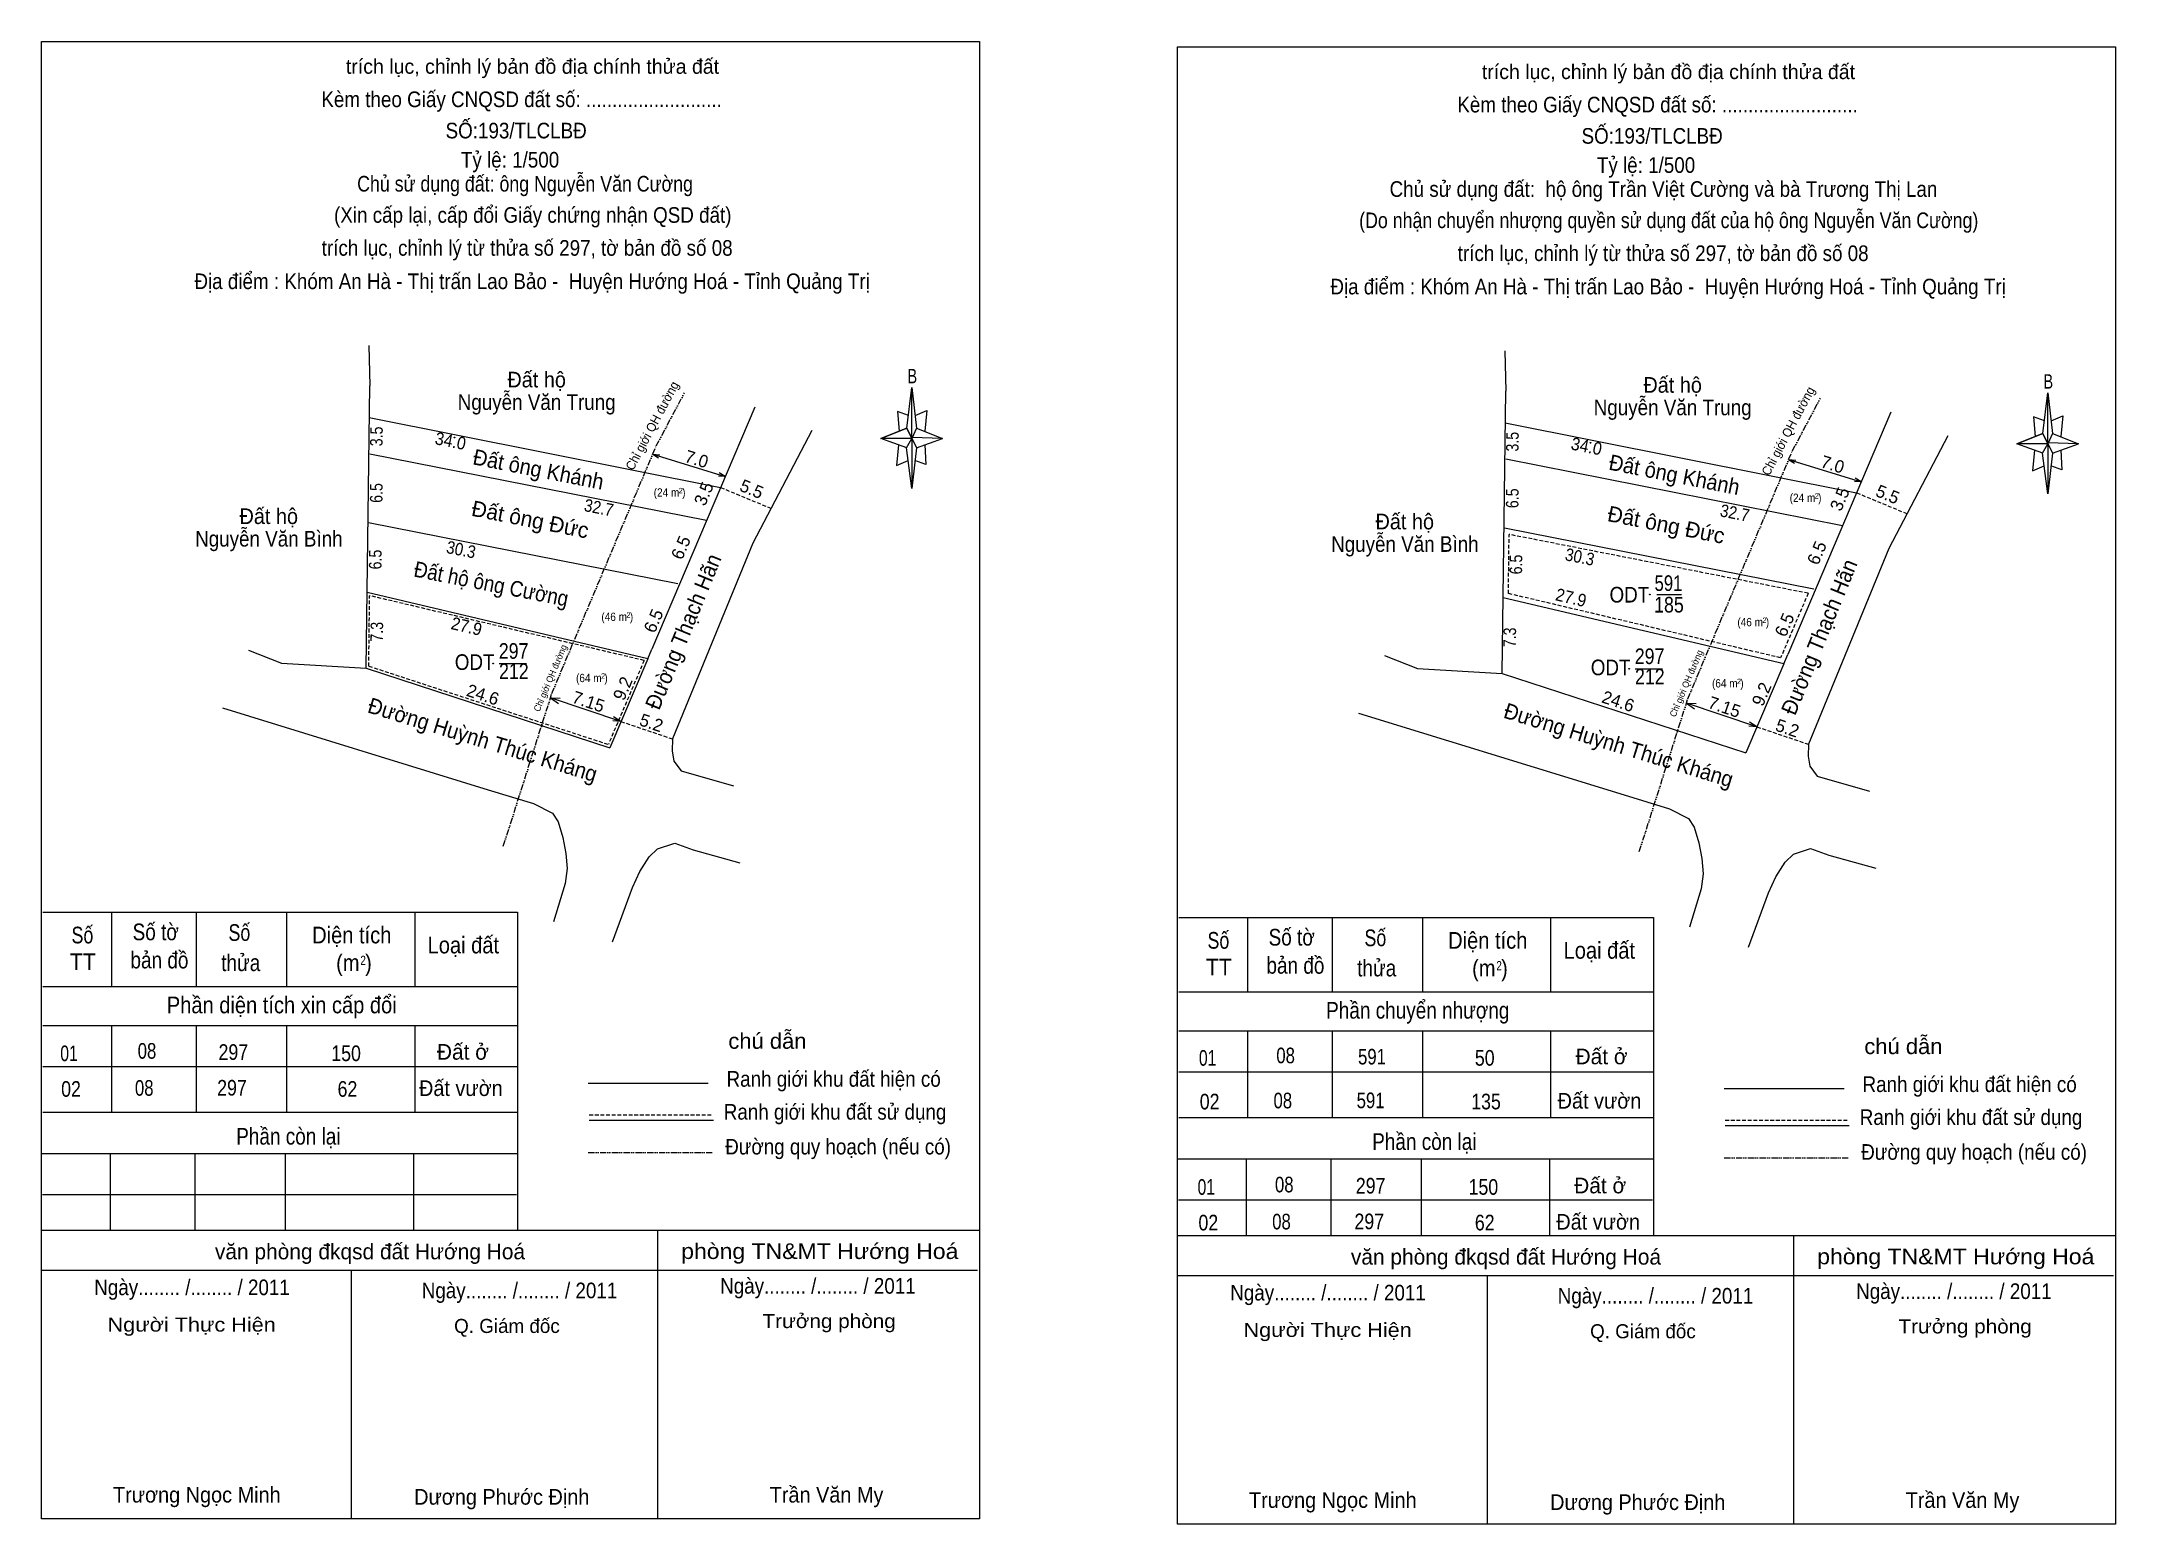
# Model space of a CAD drawing. Header units: metres. Extents: x 536461 to 537503, y 1836996 to 1837501.
# Drawn here: x 536460.5 to 536858.5, y 1837119.4 to 1837404 of the extents above; entities that cross this region are included whole.
import ezdxf
from ezdxf.enums import TextEntityAlignment as Align

# ---------------------------------------------------------------- set-up
doc = ezdxf.new("R2010")
doc.units = ezdxf.units.M
doc.header["$LTSCALE"] = 0.24
doc.header["$PDMODE"] = 32
doc.header["$PDSIZE"] = 0.12
doc.linetypes.add('DASH_DOUBLE_DOT', pattern=[9.2, 5, -1.2, 0.3, -1.2, 0.3, -1.2])
doc.linetypes.add('MEDIUM_DASHED', pattern=[4.5, 3, -1.5])
doc.layers.add('17', color=7, linetype='Continuous', lineweight=13)
doc.layers.add('3', color=7, linetype='Continuous', lineweight=13)

msp = doc.modelspace()

# ---------------------------------------------------------------- texts
at = {"layer": '17'}
for s, height, width, p in [('Đất hộ', 3, 0.95, (536555.555, 1837337.61)), ('Đất hộ', 3, 0.95, (536773.535, 1837336.59)), ('Nguyễn Văn Trung', 3, 0.9, (536555.565, 1837333.29)), ('Nguyễn Văn Trung', 3, 0.9, (536773.545, 1837332.27)), ('Đất hộ', 3, 0.95, (536504.155, 1837311.39)), ('(24 m )', 1.6, 0.9, (536581.065, 1837316.65)), ('2', 1.033, 0.8, (536583.215, 1837317.29)), ('(24 m )', 1.6, 0.9, (536799.045, 1837315.63)), ('2', 1.033, 0.8, (536801.195, 1837316.27)), ('Nguyễn Văn Bình', 3, 0.9, (536504.175, 1837307.07)), ('Đất hộ', 3, 0.95, (536722.135, 1837310.37)), ('Nguyễn Văn Bình', 3, 0.9, (536722.155, 1837306.05)), ('ODT ', 3, 0.9, (536765.74, 1837296.33)), ('591', 3, 0.8, (536772.74, 1837298.55)), ('185', 3, 0.85, (536772.83, 1837294.41)), ('(46 m )', 1.6, 0.9, (536571.025, 1837292.79)), ('2', 1.033, 0.8, (536573.175, 1837293.43)), ('(46 m )', 1.6, 0.9, (536789.005, 1837291.77)), ('2', 1.033, 0.8, (536791.155, 1837292.41)), ('297', 3, 0.85, (536551.135, 1837285.53)), ('297', 3, 0.85, (536769.115, 1837284.51)), ('ODT ', 3, 0.9, (536544.16, 1837283.39)), ('212', 3, 0.85, (536551.18, 1837281.65)), ('(64 m )', 1.594, 0.9, (536566.15, 1837281.05)), ('2', 1.033, 0.8, (536568.295, 1837281.69)), ('ODT ', 3, 0.9, (536762.14, 1837282.37)), ('212', 3, 0.85, (536769.16, 1837280.63)), ('(64 m )', 1.594, 0.9, (536784.13, 1837280.03)), ('2', 1.033, 0.8, (536786.275, 1837280.67))]:
    msp.add_text(s, height=height, dxfattribs=dict(at, width=width)).set_placement(p, align=Align.CENTER)
for s, height, rotation, width, p in [('Chỉ giới QH đường', 1.75, 62.01, 0.95, (536578.498, 1837329.854)), ('Chỉ giới QH đường', 1.75, 62.01, 0.95, (536796.478, 1837328.834)), ('3.5', 2.4, 89.281, 0.85, (536526.004, 1837328.195)), ('34.0', 2.4, 348.742, 0.95, (536538.806, 1837326.156)), ('3.5', 2.4, 89.281, 0.85, (536743.984, 1837327.175)), ('34.0', 2.4, 348.742, 0.95, (536756.786, 1837325.136)), ('Đất ông Khánh', 3, 348.841, 0.95, (536555.615, 1837320.412)), ('Đất ông Khánh', 3, 348.841, 0.95, (536773.595, 1837319.392)), ('6.5', 2.4, 89.281, 0.85, (536525.984, 1837317.335)), ('32.7', 2.4, 348.841, 0.9, (536567.263, 1837313.369)), ('6.5', 2.4, 89.281, 0.85, (536743.964, 1837316.315)), ('32.7', 2.4, 348.841, 0.9, (536785.243, 1837312.349)), ('30.3', 2.4, 348.846, 0.9, (536540.833, 1837305.313)), ('30.3', 2.4, 348.846, 0.9, (536755.503, 1837303.913)), ('6.5', 2.4, 89.281, 0.85, (536525.794, 1837304.565)), ('Đất hộ ông Cường', 3, 348.841, 0.9, (536546.565, 1837298.44)), ('Đường Thạch Hãn', 3, 67.69, 0.95, (536585.074, 1837290.176)), ('6.5', 2.4, 89.281, 0.85, (536744.664, 1837303.615)), ('Đường Thạch Hãn', 3, 67.69, 0.95, (536803.054, 1837289.156)), ('27.9', 2.4, 346.712, 0.95, (536753.769, 1837296.108)), ('7.3', 2.4, 89.281, 0.85, (536526.083, 1837290.7)), ('27.9', 2.4, 346.712, 0.95, (536541.839, 1837290.588)), ('7.3', 2.4, 89.281, 0.85, (536743.483, 1837289.62)), ('Chỉ giới QH đường', 1.275, 67.134, 0.95, (536558.758, 1837281.582)), ('Chỉ giới QH đường', 1.275, 67.134, 0.95, (536776.738, 1837280.562)), ('Đường Huỳnh Thúc Kháng', 3, 342.883, 0.95, (536544.764, 1837268.557)), ('Đường Huỳnh Thúc Kháng', 3, 342.883, 0.95, (536762.743, 1837267.537))]:
    msp.add_text(s, height=height, rotation=rotation, dxfattribs=dict(at, width=width)).set_placement(p, align=Align.CENTER)
for s, height, rotation, p in [('7.0', 2.4, 343.12, (536585.922, 1837322.708)), ('7.0', 2.4, 343.12, (536803.902, 1837321.688)), ('3.5', 2.4, 66.959, (536588.732, 1837316.74)), ('5.5', 2.4, 337.447, (536596.37, 1837317.001)), ('3.5', 2.4, 66.959, (536806.712, 1837315.72)), ('5.5', 2.4, 337.447, (536814.35, 1837315.981)), ('Đất ông Đức', 3, 348.846, (536554.035, 1837310.804)), ('Đất ông Đức', 3, 348.846, (536772.015, 1837309.784)), ('6.5', 2.4, 66.959, (536584.332, 1837306.4)), ('6.5', 2.4, 66.959, (536802.312, 1837305.38)), ('6.5', 2.4, 66.959, (536579.082, 1837292.34)), ('6.5', 2.4, 66.959, (536796.112, 1837291.58)), ('24.6', 2.4, 341.904, (536544.867, 1837277.5)), ('7.15', 2.4, 341.388, (536565.122, 1837276.173)), ('9.2', 2.4, 66.915, (536573.19, 1837279.37)), ('24.6', 2.4, 341.904, (536762.717, 1837276.23)), ('9.2', 2.4, 66.915, (536791.71, 1837278.279)), ('5.2', 2.4, 341.357, (536577.196, 1837272.109)), ('7.15', 2.4, 341.388, (536783.102, 1837275.153)), ('5.2', 2.4, 341.357, (536795.176, 1837271.089))]:
    msp.add_text(s, height=height, rotation=rotation, dxfattribs=at).set_placement(p, align=Align.CENTER)
at = {"layer": '3'}
for s, height, p in [('trích lục, chỉnh lý bản đồ địa chính thửa đất', 2.8, (536554.76, 1837397.8)), ('trích lục, chỉnh lý bản đồ địa chính thửa đất', 2.8, (536772.74, 1837396.78)), ('Đất ở', 3, (536541.405, 1837208.59)), ('Đất ở', 3, (536759.895, 1837207.71)), ('Đất ở', 3, (536759.635, 1837182.94)), ('văn phòng đkqsd đất Hướng Hoá ', 3, (536524.135, 1837170.28)), ('văn phòng đkqsd đất Hướng Hoá ', 3, (536742.115, 1837169.26)), ('Q. Giám đốc', 2.7, (536549.855, 1837156.14)), ('Q. Giám đốc', 2.7, (536767.835, 1837155.12))]:
    msp.add_text(s, height=height, dxfattribs=at).set_placement(p, align=Align.CENTER)
for s, height, width, p in [('Kèm theo Giấy CNQSD đất số: ..........................', 3, 0.9, (536552.665, 1837391.4)), ('Kèm theo Giấy CNQSD đất số: ..........................', 3, 0.9, (536770.645, 1837390.38)), ('Tỷ lệ: 1/500', 3, 0.9, (536550.455, 1837379.8)), ('Chủ sử dụng đất: ông Nguyễn Văn Cường ', 3, 0.85, (536553.805, 1837375.2)), ('Tỷ lệ: 1/500', 3, 0.9, (536768.435, 1837378.78)), ('Chủ sử dụng đất:  hộ ông Trần Việt Cường và bà Trương Thị Lan', 3, 0.9, (536771.78, 1837374.18)), ('(Xin cấp lại, cấp đổi Giấy chứng nhận QSD đất)', 3, 0.9, (536554.81, 1837369.2)), ('(Do nhận chuyển nhượng quyền sử dụng đất của hộ ông Nguyễn Văn Cường)', 3, 0.85, (536772.79, 1837368.18)), ('trích lục, chỉnh lý từ thửa số 297, tờ bản đồ số 08', 3, 0.9, (536553.74, 1837362.88)), ('trích lục, chỉnh lý từ thửa số 297, tờ bản đồ số 08', 3, 0.9, (536771.72, 1837361.86)), ('Địa điểm : Khóm An Hà - Thị trấn Lao Bảo -  Huyện Hướng Hoá - Tỉnh Quảng Trị ', 3, 0.9, (536555.185, 1837356.48)), ('Địa điểm : Khóm An Hà - Thị trấn Lao Bảo -  Huyện Hướng Hoá - Tỉnh Quảng Trị ', 3, 0.9, (536773.165, 1837355.46)), ('B', 2.756, 0.75, (536627.64, 1837338.4)), ('B', 2.756, 0.75, (536845.62, 1837337.38)), ('Số tờ', 3.2, 0.85, (536482.455, 1837231.51)), ('Số', 3.2, 0.8, (536498.515, 1837231.39)), ('Số', 3.2, 0.8, (536468.395, 1837230.91)), ('Diện tích', 3.2, 0.9, (536520.08, 1837230.91)), ('Loại đất', 3.2, 0.9, (536541.485, 1837228.99)), ('Số', 3.2, 0.8, (536686.375, 1837229.89)), ('Số tờ', 3.2, 0.85, (536700.435, 1837230.49)), ('Số', 3.2, 0.8, (536716.495, 1837230.37)), ('Diện tích', 3.2, 0.9, (536738.06, 1837229.89)), ('Loại đất', 3.2, 0.9, (536759.465, 1837227.97)), ('TT', 3.2, 0.95, (536468.455, 1837225.79)), ('bản đồ', 3.2, 0.85, (536483.175, 1837226.11)), ('thửa', 3.2, 0.85, (536498.775, 1837225.59)), ('(m )', 3.2, 0.9, (536520.5, 1837225.59)), ('2', 1.771, 0.8, (536522.26, 1837226.77)), ('TT', 3.2, 0.95, (536686.435, 1837224.77)), ('bản đồ', 3.2, 0.85, (536701.155, 1837225.09)), ('thửa', 3.2, 0.85, (536716.755, 1837224.57)), ('(m )', 3.2, 0.9, (536738.48, 1837224.57)), ('2', 1.771, 0.8, (536740.24, 1837225.75)), ('Phần diện tích xin cấp đổi', 3.2, 0.9, (536506.645, 1837217.49)), ('Phần chuyển nhượng', 3.2, 0.85, (536724.63, 1837216.47)), ('01', 3, 0.75, (536465.82, 1837208.31)), ('08', 3, 0.8, (536480.785, 1837208.78)), ('297', 3, 0.85, (536497.355, 1837208.55)), ('150', 3, 0.85, (536518.99, 1837208.32)), ('chú dẫn', 3, 1.05, (536599.835, 1837210.68)), ('chú dẫn', 3, 1.05, (536817.815, 1837209.66)), ('01', 3, 0.75, (536684.31, 1837207.43)), ('08', 3, 0.8, (536699.275, 1837207.9)), ('591', 3, 0.8, (536715.85, 1837207.67)), ('50', 3, 0.85, (536737.48, 1837207.44)), ('02', 3, 0.85, (536466.21, 1837201.47)), ('08', 3, 0.8, (536480.255, 1837201.67)), ('297', 3, 0.85, (536497.095, 1837201.7)), ('62', 3, 0.85, (536519.25, 1837201.48)), ('Đất vườn', 3, 0.95, (536541.02, 1837201.62)), ('Ranh giới khu đất hiện có ', 3, 0.9, (536613.05, 1837203.4)), ('Ranh giới khu đất hiện có ', 3, 0.9, (536831.03, 1837202.38)), ('Ranh giới khu đất sử dụng', 3, 0.9, (536612.82, 1837197.08)), ('02', 3, 0.85, (536684.69, 1837199.05)), ('08', 3, 0.8, (536698.735, 1837199.25)), ('591', 3, 0.8, (536715.58, 1837199.28)), ('135', 3, 0.85, (536737.73, 1837199.06)), ('Đất vườn', 3, 0.95, (536759.5, 1837199.2)), ('Ranh giới khu đất sử dụng', 3, 0.9, (536830.8, 1837196.06)), ('Phần còn lại', 3.2, 0.85, (536507.915, 1837192.29)), ('Đường quy hoạch (nếu có)', 3, 0.9, (536613.4, 1837190.4)), ('Phần còn lại', 3.2, 0.85, (536725.895, 1837191.27)), ('Đường quy hoạch (nếu có)', 3, 0.9, (536831.38, 1837189.38)), ('01', 3, 0.75, (536684.05, 1837182.66)), ('08', 3, 0.8, (536699.015, 1837183.13)), ('297', 3, 0.85, (536715.585, 1837182.9)), ('150', 3, 0.85, (536737.22, 1837182.67)), ('Đất vườn', 3, 0.95, (536759.25, 1837175.97)), ('02', 3, 0.85, (536684.44, 1837175.82)), ('08', 3, 0.8, (536698.485, 1837176.02)), ('297', 3, 0.85, (536715.325, 1837176.05)), ('62', 3, 0.85, (536737.48, 1837175.83)), ('phòng TN&MT Hướng Hoá ', 3, 1.1, (536610.5, 1837170.34)), ('phòng TN&MT Hướng Hoá ', 3, 1.1, (536828.48, 1837169.32)), ('Ngày........ /........ / 2011', 3, 0.9, (536489.43, 1837163.4)), ('Ngày........ /........ / 2011', 3, 0.9, (536552.27, 1837162.8)), ('Ngày........ /........ / 2011', 3, 0.9, (536609.53, 1837163.68)), ('Ngày........ /........ / 2011', 3, 0.9, (536707.41, 1837162.38)), ('Ngày........ /........ / 2011', 3, 0.9, (536770.25, 1837161.78)), ('Ngày........ /........ / 2011', 3, 0.9, (536827.51, 1837162.66)), ('Người Thực Hiện', 2.7, 1.15, (536489.355, 1837156.4)), ('Trưởng phòng', 2.7, 1.1, (536611.675, 1837157.08)), ('Người Thực Hiện', 2.7, 1.15, (536707.335, 1837155.38)), ('Trưởng phòng', 2.7, 1.1, (536829.655, 1837156.06)), ('Trương Ngọc Minh', 3, 0.95, (536490.35, 1837123.6)), ('Dương Phước Định', 3, 0.95, (536548.86, 1837123.19)), ('Trần Văn My', 3, 0.95, (536611.185, 1837123.6)), ('Trương Ngọc Minh', 3, 0.95, (536708.33, 1837122.58)), ('Dương Phước Định', 3, 0.95, (536766.84, 1837122.17)), ('Trần Văn My', 3, 0.95, (536829.165, 1837122.58))]:
    msp.add_text(s, height=height, dxfattribs=dict(at, width=width)).set_placement(p, align=Align.CENTER)
at = {"layer": '3', "width": 0.9}
for p in [(536538.08, 1837385.4), (536756.06, 1837384.38)]:
    msp.add_text('SỐ:193/TLCLBĐ', height=3, dxfattribs=at).set_placement(p)

# ---------------------------------------------------------------- linework, layer by layer
at = {"layer": '17'}
for p, q in [((536523.38, 1837345.65), (536523.52, 1837337.93)), ((536741.36, 1837344.63), (536741.5, 1837336.91)), ((536522.84, 1837283.75), (536523.52, 1837337.93)), ((536740.82, 1837282.73), (536741.5, 1837336.91)), ((536523.44, 1837331.83), (536590.86, 1837318.41)), ((536597.42, 1837333.85), (536577.66, 1837287.39)), ((536741.42, 1837330.81), (536808.84, 1837317.39)), ((536815.4, 1837332.83), (536795.64, 1837286.37)), ((536608.36, 1837329.35), (536597.06, 1837307.73)), ((536608.36, 1837329.35), (536597.06, 1837307.73)), ((536826.34, 1837328.33), (536815.04, 1837306.71)), ((536826.34, 1837328.33), (536815.04, 1837306.71)), ((536588.16, 1837312.07), (536523.52, 1837324.83)), ((536577.82, 1837324.77), (536591.76, 1837320.53)), ((536577.82, 1837324.77), (536578.94, 1837324.11)), ((536577.82, 1837324.77), (536579.22, 1837324.65)), ((536806.14, 1837311.05), (536741.5, 1837323.81)), ((536795.8, 1837323.75), (536809.74, 1837319.51)), ((536795.8, 1837323.75), (536796.92, 1837323.09)), ((536795.8, 1837323.75), (536797.2, 1837323.63)), ((536591.76, 1837320.53), (536590.44, 1837320.59)), ((536591.76, 1837320.53), (536590.56, 1837321.21)), ((536809.74, 1837319.51), (536808.42, 1837319.57)), ((536809.74, 1837319.51), (536808.54, 1837320.19)), ((536582.64, 1837299.91), (536523.3, 1837311.61)), ((536800.62, 1837298.89), (536741.28, 1837310.59)), ((536576.88, 1837285.55), (536523.02, 1837298.27)), ((536794.86, 1837284.53), (536741, 1837297.25)), ((536770.5, 1837297.85), (536775.22, 1837297.85)), ((536500.28, 1837287.21), (536506.6, 1837284.69)), ((536576.88, 1837285.55), (536577.66, 1837287.39)), ((536506.6, 1837284.69), (536522.84, 1837283.75)), ((536522.84, 1837283.75), (536569.6, 1837268.47)), ((536548.34, 1837284.65), (536553.58, 1837284.65)), ((536576.88, 1837285.55), (536569.6, 1837268.47)), ((536718.26, 1837286.19), (536724.58, 1837283.67)), ((536724.58, 1837283.67), (536740.82, 1837282.73)), ((536740.82, 1837282.73), (536787.58, 1837267.45)), ((536766.32, 1837283.63), (536771.56, 1837283.63)), ((536794.86, 1837284.53), (536787.58, 1837267.45)), ((536794.86, 1837284.53), (536795.64, 1837286.37)), ((536495.3, 1837276.11), (536546.28, 1837260.41)), ((536558.2, 1837278.05), (536560.08, 1837277.95)), ((536713.28, 1837275.09), (536764.26, 1837259.39)), ((536776.18, 1837277.03), (536778.06, 1837276.93)), ((536571.74, 1837273.49), (536570.16, 1837273.59)), ((536571.74, 1837273.49), (536570.28, 1837274.39)), ((536789.72, 1837272.47), (536788.14, 1837272.57)), ((536789.72, 1837272.47), (536788.26, 1837273.37))]:
    msp.add_line(p, q, dxfattribs=at)
at = {"layer": '17', "linetype": 'MEDIUM_DASHED'}
for p, q in [((536590.86, 1837318.41), (536600.54, 1837314.39)), ((536808.84, 1837317.39), (536818.52, 1837313.37)), ((536742.02, 1837298.05), (536742.16, 1837309.39)), ((536799.54, 1837298.09), (536742.16, 1837309.39)), ((536523.34, 1837284.12), (536523.51, 1837297.64)), ((536576.18, 1837285.2), (536523.51, 1837297.64)), ((536794.26, 1837285.71), (536742.02, 1837298.05)), ((536799.54, 1837298.09), (536794.26, 1837285.71)), ((536523.34, 1837284.12), (536569.32, 1837269.09)), ((536576.18, 1837285.2), (536569.32, 1837269.09)), ((536571.74, 1837273.49), (536581.64, 1837270.15)), ((536789.72, 1837272.47), (536799.62, 1837269.13))]:
    msp.add_line(p, q, dxfattribs=at)
at = {"layer": '17', "linetype": 'DASH_DOUBLE_DOT'}
for p, q in [((536565.46, 1837190.8), (536589.26, 1837190.8)), ((536783.44, 1837189.78), (536807.24, 1837189.78))]:
    msp.add_line(p, q, dxfattribs=at)
for points in [[(536549.16, 1837249.55), (536558.46, 1837278.87), (536578.5, 1837326.39), (536583.9, 1837336.55)], [(536767.14, 1837248.53), (536776.44, 1837277.85), (536796.48, 1837325.37), (536801.88, 1837335.53)]]:
    msp.add_lwpolyline(points, dxfattribs=at)
at = {"layer": '17'}
for points in [[(536597.06, 1837307.73), (536581.64, 1837270.15), (536581.54, 1837267.85), (536581.9, 1837265.91), (536583.28, 1837264.01), (536593.34, 1837261.17)], [(536815.04, 1837306.71), (536799.62, 1837269.13), (536799.52, 1837266.83), (536799.88, 1837264.89), (536801.26, 1837262.99), (536811.32, 1837260.15)], [(536571.74, 1837273.49), (536558.2, 1837278.05), (536559.78, 1837276.95)], [(536789.72, 1837272.47), (536776.18, 1837277.03), (536777.76, 1837275.93)], [(536546.28, 1837260.41), (536554.96, 1837257.73), (536558.58, 1837255.89), (536559.66, 1837254.25), (536560.56, 1837251.23), (536561.16, 1837248.19), (536561.42, 1837245.27), (536561, 1837242.43), (536558.78, 1837235.03)], [(536764.26, 1837259.39), (536772.94, 1837256.71), (536776.56, 1837254.87), (536777.64, 1837253.23), (536778.54, 1837250.21), (536779.14, 1837247.17), (536779.4, 1837244.25), (536778.98, 1837241.41), (536776.76, 1837234.01)], [(536570.1, 1837231.23), (536573.96, 1837241.61), (536575.36, 1837244.69), (536577.14, 1837247.53), (536578.74, 1837249.07), (536582.04, 1837250.13), (536585.56, 1837248.87), (536594.52, 1837246.39)], [(536788.08, 1837230.21), (536791.94, 1837240.59), (536793.34, 1837243.67), (536795.12, 1837246.51), (536796.72, 1837248.05), (536800.02, 1837249.11), (536803.54, 1837247.85), (536812.5, 1837245.37)]]:
    msp.add_lwpolyline(points, dxfattribs=at)
for p in [(536539.8, 1837328.01), (536757.78, 1837326.99), (536769.16, 1837297.85), (536547.22, 1837284.65), (536765.2, 1837283.63)]:
    msp.add_point(p, dxfattribs=at)
at = {"layer": '3'}
for p, q in [((536626.62, 1837329.8), (536627.54, 1837337.6)), ((536844.6, 1837328.78), (536845.52, 1837336.58)), ((536626.62, 1837326), (536621.62, 1837327.8)), ((536628.42, 1837329.8), (536633.42, 1837327.8)), ((536630.02, 1837326.6), (536630.22, 1837322.8)), ((536844.6, 1837324.98), (536839.6, 1837326.78)), ((536846.4, 1837328.78), (536851.4, 1837326.78)), ((536628.42, 1837326), (536627.54, 1837318.2)), ((536630.22, 1837322.8), (536628.14, 1837323.6)), ((536846.4, 1837324.98), (536845.52, 1837317.18)), ((536848.2, 1837321.78), (536846.12, 1837322.58)), ((536848, 1837325.58), (536848.2, 1837321.78)), ((536460.79, 1837236.91), (536551.9, 1837236.91)), ((536473.95, 1837236.91), (536473.95, 1837222.63)), ((536490.23, 1837236.91), (536490.23, 1837222.63)), ((536507.55, 1837236.91), (536507.55, 1837222.63)), ((536532.15, 1837236.91), (536532.15, 1837222.63)), ((536551.9, 1837236.91), (536551.9, 1837175.88)), ((536678.77, 1837235.89), (536769.88, 1837235.89)), ((536691.93, 1837235.89), (536691.93, 1837221.61)), ((536708.21, 1837235.89), (536708.21, 1837221.61)), ((536725.53, 1837235.89), (536725.53, 1837221.61)), ((536750.13, 1837235.89), (536750.13, 1837221.61)), ((536769.88, 1837235.89), (536769.88, 1837174.86)), ((536460.79, 1837222.63), (536551.9, 1837222.63)), ((536678.77, 1837221.61), (536769.88, 1837221.61)), ((536460.79, 1837215.16), (536551.9, 1837215.16)), ((536473.95, 1837215.16), (536473.95, 1837198.5)), ((536490.23, 1837215.16), (536490.23, 1837198.5)), ((536507.55, 1837215.16), (536507.55, 1837198.5)), ((536532.15, 1837215.16), (536532.15, 1837198.5)), ((536678.77, 1837214.14), (536769.88, 1837214.14)), ((536691.93, 1837214.14), (536691.93, 1837197.48)), ((536708.21, 1837214.14), (536708.21, 1837197.48)), ((536725.53, 1837214.14), (536725.53, 1837197.48)), ((536750.13, 1837214.14), (536750.13, 1837197.48)), ((536460.79, 1837207.26), (536551.9, 1837207.26)), ((536565.46, 1837204.08), (536588.46, 1837204.08)), ((536678.77, 1837206.24), (536769.88, 1837206.24)), ((536783.44, 1837203.06), (536806.44, 1837203.06)), ((536460.79, 1837198.5), (536551.9, 1837198.5)), ((536565.66, 1837197), (536589.46, 1837197)), ((536678.77, 1837197.48), (536769.88, 1837197.48)), ((536783.64, 1837195.98), (536807.44, 1837195.98)), ((536460.54, 1837190.61), (536551.9, 1837190.61)), ((536473.7, 1837190.61), (536473.7, 1837175.88)), ((536489.98, 1837190.61), (536489.98, 1837175.88)), ((536507.3, 1837190.61), (536507.3, 1837175.88)), ((536531.9, 1837190.61), (536531.9, 1837175.88)), ((536678.52, 1837189.59), (536769.88, 1837189.59)), ((536691.68, 1837189.59), (536691.68, 1837174.86)), ((536707.96, 1837189.59), (536707.96, 1837174.86)), ((536725.28, 1837189.59), (536725.28, 1837174.86)), ((536749.88, 1837189.59), (536749.88, 1837174.86)), ((536460.76, 1837182.72), (536551.68, 1837182.72)), ((536678.74, 1837181.7), (536769.66, 1837181.7)), ((536460.54, 1837175.88), (536640.54, 1837175.88)), ((536578.74, 1837175.88), (536578.74, 1837120.4)), ((536678.52, 1837174.86), (536858.52, 1837174.86)), ((536796.72, 1837174.86), (536796.72, 1837119.38)), ((536460.54, 1837168.2), (536640.14, 1837168.2)), ((536519.94, 1837168.08), (536519.94, 1837120.4)), ((536678.52, 1837167.18), (536858.12, 1837167.18)), ((536737.92, 1837167.06), (536737.92, 1837119.38))]:
    msp.add_line(p, q, dxfattribs=at)
at = {"layer": '3', "linetype": 'MEDIUM_DASHED'}
for p, q in [((536565.66, 1837198), (536589.26, 1837198)), ((536783.64, 1837196.98), (536807.24, 1837196.98))]:
    msp.add_line(p, q, dxfattribs=at)
at = {"layer": '3'}
for points in [[(536460.54, 1837404), (536640.54, 1837404), (536640.54, 1837120.48), (536460.54, 1837120.48)], [(536678.52, 1837402.98), (536858.52, 1837402.98), (536858.52, 1837119.46), (536678.52, 1837119.46)], [(536627.54, 1837337.6), (536628.42, 1837329.8), (536627.54, 1837327.8)], [(536845.52, 1837336.58), (536846.4, 1837328.78), (536845.52, 1837326.78)], [(536627.54, 1837327.8), (536621.62, 1837327.8), (536626.62, 1837329.8), (536628.42, 1837326), (536633.42, 1837327.8), (536627.54, 1837328)], [(536627.54, 1837327.8), (536627.54, 1837318.2), (536626.54, 1837326)], [(536845.52, 1837326.78), (536839.6, 1837326.78), (536844.6, 1837328.78), (536846.4, 1837324.98), (536851.4, 1837326.78), (536845.52, 1837326.98)], [(536845.52, 1837326.78), (536845.52, 1837317.18), (536844.52, 1837324.98)]]:
    msp.add_lwpolyline(points, close=True, dxfattribs=at)
for points in [[(536626.94, 1837332.2), (536624.82, 1837333), (536625.14, 1837329.2)], [(536628.22, 1837332.2), (536630.42, 1837333.2), (536630.02, 1837329.2)], [(536844.92, 1837331.18), (536842.8, 1837331.98), (536843.12, 1837328.18)], [(536846.2, 1837331.18), (536848.4, 1837332.18), (536848, 1837328.18)], [(536627.54, 1837327.8), (536626.62, 1837329.8), (536621.62, 1837327.8)], [(536625.02, 1837326.6), (536624.62, 1837322.6), (536626.82, 1837323.6)], [(536627.54, 1837327.8), (536628.42, 1837326), (536633.42, 1837327.8)], [(536845.52, 1837326.78), (536844.6, 1837328.78), (536839.6, 1837326.78)], [(536845.52, 1837326.78), (536846.4, 1837324.98), (536851.4, 1837326.78)], [(536843, 1837325.58), (536842.6, 1837321.58), (536844.8, 1837322.58)]]:
    msp.add_lwpolyline(points, dxfattribs=at)

msp.set_redraw_order([(e.dxf.handle, doc.entitydb.next_handle()) for e in msp.query("TEXT MTEXT ATTDEF DIMENSION ARC_DIMENSION")])  # texts and dimensions are drawn at this point

doc.saveas('drawing.dxf')
